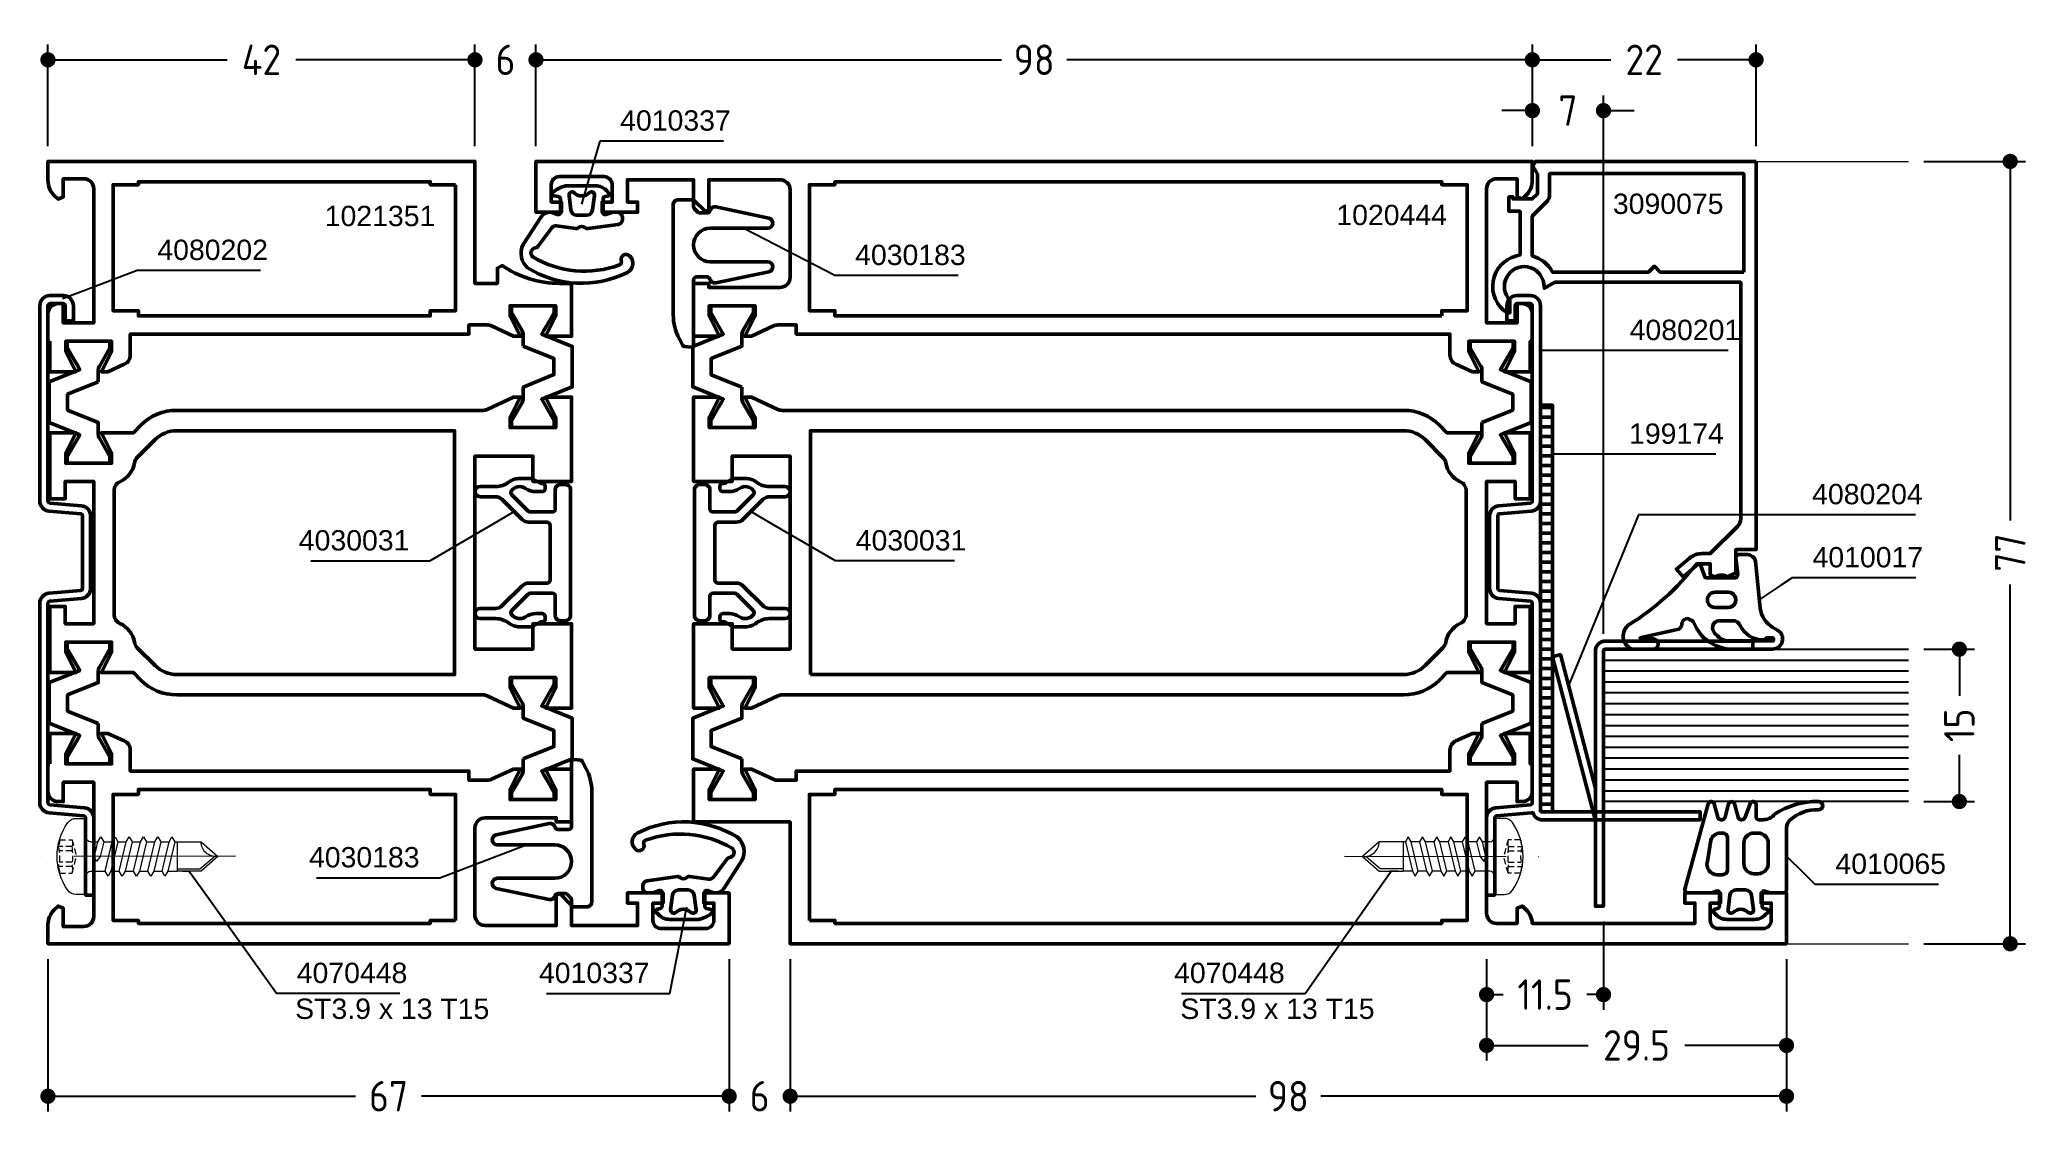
# Model space of a CAD drawing. Header units: millimetres. Extents: x 4 to 200, y 5 to 110.
import ezdxf

# ---------------------------------------------------------------- set-up
doc = ezdxf.new("R2010")
doc.units = ezdxf.units.MM
doc.linetypes.add('ACDINTGL', pattern=[3, 2, -1])
doc.linetypes.add('CENTER', pattern=[50.8, 31.75, -6.35, 6.35, -6.35])
for name, color, linetype, lineweight in [('AM_5', 3, 'Continuous', 25), ('AM_C', 50, 'Continuous', 50), ('AM_S', 80, 'Continuous', 50), ('Cent3', 70, 'CENTER', 18), ('CHide4', 10, 'ACDINTGL', 13), ('Cont2', 2, 'Continuous', 25), ('Cont3', 70, 'Continuous', 18), ('Cont4', 10, 'Continuous', 13)]:
    doc.layers.add(name, color=color, linetype=linetype, lineweight=lineweight)
doc.styles.add('HBS_DIMTEXTSTYLE', font='isocp.shx')
doc.styles.add('SWISSL', font='swissl.ttf')
doc.dimstyles.new('Konstruktionsschnitt 1-1$0', dxfattribs={"dimscale": 0, "dimtxt": 3, "dimasz": 1.5, "dimexe": 1.5, "dimexo": 1.5, "dimgap": 1.5, "dimtad": 0, "dimdsep": 46, "dimtxsty": 'HBS_DIMTEXTSTYLE', "dimblk": 'PUNKT', "dimcen": 0, "dimclrd": 3, "dimclre": 3, "dimclrt": 2, "dimadec": 1, "dimazin": 2, "dimtfac": 0.7, "dimtofl": 0, "dimtmove": 0, "dimatfit": 3, "dimfxl": 0, "dimtolj": 1, "dimtzin": 0, "dimarcsym": 0})

msp = doc.modelspace()

# ---------------------------------------------------------------- texts
at = {"layer": 'AM_5', "color": 2, "char_height": 2, "attachment_point": 9, "style": 'SWISSL'}
for s, insert in [('1021351', (43.098, 92.101)), ('1020444', (142.598, 92.201)), ('3090075', (169.798, 93.301))]:
    msp.add_mtext(s, dxfattribs=dict(at, insert=insert))

# ---------------------------------------------------------------- blocks, each defined once
blk = doc.blocks.new('WS4070448')
at = {"layer": 'Cent3', "ltscale": 0.5}
blk.add_line((8.05, -14.4), (8.07, 4.66), dxfattribs=at)
at = {"layer": 'CHide4', "ltscale": 0.3}
for p, q in [((7.1, 1.69), (7.1, 3.08)), ((7.51, 1.69), (7.51, 2.97)), ((8.63, 1.69), (8.63, 2.97)), ((9.04, 1.69), (9.04, 3.08))]:
    blk.add_line(p, q, dxfattribs=at)
for points in [[(6.42, 2.92), (6.42, 1.69)], [(9.72, 2.92), (9.72, 1.69)], [(6.42, 1.69), (8.07, 1.25)], [(9.72, 1.69), (8.07, 1.25)]]:
    blk.add_lwpolyline(points, dxfattribs=at)
for centre, radius, start, end in [((6.48, 4.2), 1.28, 267.2848, 298.8872), ((8.07, 5.85), 2.94, 250.6988, 289.3012), ((9.66, 4.2), 1.28, 241.1128, 272.7152), ((6.76, 2.85), 1.21, 253.6643, 286.3357), ((8.07, 11.78), 10.13, 264.4948, 275.5052), ((9.38, 2.85), 1.21, 253.6643, 286.3357)]:
    blk.add_arc(centre, radius, start, end, dxfattribs=at)
at = {"layer": 'Cont4'}
for p, q in [((6.62, -8.64), (6.62, -11)), ((6.62, -8.64), (9.52, -8.64)), ((9.52, -11), (9.52, -8.64)), ((6.62, -11), (8.07, -12.64)), ((8.07, -12.64), (9.52, -11))]:
    blk.add_line(p, q, dxfattribs=at)
blk.add_lwpolyline([(11.39, 2.11, 0.314856), (4.74, 2.11, 0.244912), (4.32, 1.29), (4.32, 0.36), (11.82, 0.36), (11.82, 1.29, 0.244912), (11.39, 2.11, 0.138291)], format="xyb", dxfattribs=at)
for points in [[(6.12, -1.14), (6.62, -1.43), (8.07, -1.08), (8.57, -0.71), (8.07, -0.51), (6.62, -0.85)], [(6.12, -2.54), (6.62, -2.83), (9.52, -2.14), (10.02, -1.85), (9.52, -1.56), (6.62, -2.25)], [(6.12, -3.94), (6.62, -4.23), (9.52, -3.54), (10.02, -3.25), (9.52, -2.96), (6.62, -3.65)], [(6.12, -5.34), (6.62, -5.63), (9.52, -4.94), (10.02, -4.65), (9.52, -4.36), (6.62, -5.05)], [(6.12, -6.74), (6.62, -7.03), (9.52, -6.34), (10.02, -6.05), (9.52, -5.76), (6.62, -6.45)], [(6.12, -8.14), (6.62, -8.43), (9.52, -7.74), (10.02, -7.45), (9.52, -7.16), (6.62, -7.85)]]:
    blk.add_lwpolyline(points, close=True, dxfattribs=at)
for points in [[(6.62, -0.14), (6.62, -0.85)], [(6.62, -1.43), (6.62, -1.85)], [(6.62, -1.43), (6.62, -2.25)], [(6.62, -1.43), (6.62, -2.25)], [(9.52, -0.14), (9.52, -1.56)], [(6.62, -2.83), (6.62, -3.65)], [(9.52, -2.14), (9.52, -2.96)], [(9.52, -3.54), (9.52, -4.36)], [(6.62, -4.23), (6.62, -5.05)], [(6.62, -5.63), (6.62, -6.45)], [(9.52, -4.94), (9.52, -5.76)], [(6.62, -7.03), (6.62, -7.85)], [(9.52, -6.34), (9.52, -7.16)], [(9.52, -7.74), (9.52, -8.64)], [(6.62, -8.43), (6.62, -8.64)], [(9.27, -8.64), (9.27, -10.89), (8.1, -12.28)], [(9.52, -9.14), (9.52, -9.96)], [(6.62, -9.83), (6.62, -10.65)]]:
    blk.add_lwpolyline(points, dxfattribs=at)
for centre, radius, start, end in [((6.12, -0.14), 0.5, 0, 90), ((10.02, -0.14), 0.5, 90, 180), ((6.61, -12.47), 1.47, 353.4244, 89.6688)]:
    blk.add_arc(centre, radius, start, end, dxfattribs=at)
blk = doc.blocks.new('*U5', base_point=(43.9, 167.94))
for p, q in [((43.9, 181.87), (13.9, 181.87)), ((43.9, 180.8), (13.9, 180.8)), ((43.9, 179.73), (13.9, 179.73)), ((43.9, 178.66), (13.9, 178.66)), ((43.9, 177.59), (13.9, 177.59)), ((43.9, 176.51), (13.9, 176.51)), ((43.9, 175.44), (13.9, 175.44)), ((43.9, 174.37), (13.9, 174.37)), ((43.9, 173.3), (13.9, 173.3)), ((43.9, 172.23), (13.9, 172.23)), ((43.9, 171.16), (13.9, 171.16)), ((43.9, 170.09), (13.9, 170.09)), ((43.9, 169.01), (13.9, 169.01))]:
    blk.add_line(p, q)
blk.add_lwpolyline([(13.9, 167.94), (43.9, 167.94), (43.9, 182.94), (13.9, 182.94)])
blk = doc.blocks.new('PUNKT')
at = {"color": 0, "linetype": 'Continuous'}
blk.add_line((-0.5, 0), (-1, 0), dxfattribs=at)
at = {"color": 0, "linetype": 'Continuous', "const_width": 0.5}
blk.add_lwpolyline([(-0.25, 0, 1), (0.25, 0, 1)], format="xyb", close=True, dxfattribs=at)
blk = doc.blocks.new('*D6')
at = {"layer": 'AM_5', "color": 3, "lineweight": -2, "transparency": 16777216}
for p, q in [((189.5, 50.5), (194.5, 50.5)), ((193, 49), (193, 45.91)), ((193, 37), (193, 40.09)), ((189.5, 35.5), (194.5, 35.5))]:
    blk.add_line(p, q, dxfattribs=at)
at = {"layer": 'AM_5', "color": 3, "lineweight": -2, "transparency": 16777216, "xscale": 1.5, "yscale": 1.5, "zscale": 1.5}
for p, rotation in [((193, 50.5), 90), ((193, 35.5), 270)]:
    blk.add_blockref('PUNKT', p, dxfattribs=dict(at, rotation=rotation))
at = {"layer": 'AM_5', "color": 2, "transparency": 16777216, "insert": (193, 43), "char_height": 3, "attachment_point": 5, "rotation": 90, "style": 'HBS_DIMTEXTSTYLE'}
blk.add_mtext('\\A1;15', dxfattribs=at)
blk = doc.blocks.new('*D7')
at = {"layer": 'AM_5', "color": 3, "lineweight": -2, "transparency": 16777216}
for p, q in [((189.5, 98.5), (199.5, 98.5)), ((198, 97), (198, 63.15)), ((198, 23), (198, 56.85)), ((189.5, 21.5), (199.5, 21.5))]:
    blk.add_line(p, q, dxfattribs=at)
at = {"layer": 'AM_5', "color": 3, "lineweight": -2, "transparency": 16777216, "xscale": 1.5, "yscale": 1.5, "zscale": 1.5}
for p, rotation in [((198, 98.5), 90), ((198, 21.5), 270)]:
    blk.add_blockref('PUNKT', p, dxfattribs=dict(at, rotation=rotation))
at = {"layer": 'AM_5', "color": 2, "transparency": 16777216, "insert": (198, 60), "char_height": 3, "attachment_point": 5, "rotation": 90, "style": 'HBS_DIMTEXTSTYLE'}
blk.add_mtext('\\A1;77', dxfattribs=at)
blk = doc.blocks.new('*D8')
at = {"layer": 'AM_5', "color": 3, "lineweight": -2, "transparency": 16777216}
for p, q in [((158, 23.7), (158, 15)), ((146.5, 20), (146.5, 15)), ((148, 16.5), (148.14, 16.5)), ((156.5, 16.5), (156.36, 16.5))]:
    blk.add_line(p, q, dxfattribs=at)
at = {"layer": 'AM_5', "color": 3, "lineweight": -2, "transparency": 16777216, "xscale": 1.5, "yscale": 1.5, "zscale": 1.5, "rotation": 180}
blk.add_blockref('PUNKT', (146.5, 16.5), dxfattribs=at)
at = {"layer": 'AM_5', "color": 3, "lineweight": -2, "transparency": 16777216, "xscale": 1.5, "yscale": 1.5, "zscale": 1.5}
blk.add_blockref('PUNKT', (158, 16.5), dxfattribs=at)
at = {"layer": 'AM_5', "color": 2, "transparency": 16777216, "insert": (152.25, 16.5), "char_height": 3, "attachment_point": 5, "style": 'HBS_DIMTEXTSTYLE'}
blk.add_mtext('\\A1;11.5', dxfattribs=at)
blk = doc.blocks.new('*D9')
at = {"layer": 'AM_5', "color": 3, "lineweight": -2, "transparency": 16777216}
for p, q in [((146.5, 20), (146.5, 10)), ((176, 20), (176, 10)), ((148, 11.5), (156.49, 11.5)), ((174.5, 11.5), (166, 11.5))]:
    blk.add_line(p, q, dxfattribs=at)
at = {"layer": 'AM_5', "color": 3, "lineweight": -2, "transparency": 16777216, "xscale": 1.5, "yscale": 1.5, "zscale": 1.5, "rotation": 180}
blk.add_blockref('PUNKT', (146.5, 11.5), dxfattribs=at)
at = {"layer": 'AM_5', "color": 3, "lineweight": -2, "transparency": 16777216, "xscale": 1.5, "yscale": 1.5, "zscale": 1.5}
blk.add_blockref('PUNKT', (176, 11.5), dxfattribs=at)
at = {"layer": 'AM_5', "color": 2, "transparency": 16777216, "insert": (161.25, 11.5), "char_height": 3, "attachment_point": 5, "style": 'HBS_DIMTEXTSTYLE'}
blk.add_mtext('\\A1;29.5', dxfattribs=at)
blk = doc.blocks.new('*D10')
at = {"layer": 'AM_5', "color": 3, "lineweight": -2, "transparency": 16777216}
for p, q in [((78, 20), (78, 5)), ((176, 20), (176, 5)), ((79.5, 6.5), (123.79, 6.5)), ((174.5, 6.5), (130.21, 6.5))]:
    blk.add_line(p, q, dxfattribs=at)
at = {"layer": 'AM_5', "color": 3, "lineweight": -2, "transparency": 16777216, "xscale": 1.5, "yscale": 1.5, "zscale": 1.5, "rotation": 180}
blk.add_blockref('PUNKT', (78, 6.5), dxfattribs=at)
at = {"layer": 'AM_5', "color": 3, "lineweight": -2, "transparency": 16777216, "xscale": 1.5, "yscale": 1.5, "zscale": 1.5}
blk.add_blockref('PUNKT', (176, 6.5), dxfattribs=at)
at = {"layer": 'AM_5', "color": 2, "transparency": 16777216, "insert": (127, 6.5), "char_height": 3, "attachment_point": 5, "style": 'HBS_DIMTEXTSTYLE'}
blk.add_mtext('\\A1;98', dxfattribs=at)
blk = doc.blocks.new('*D11')
at = {"layer": 'AM_5', "color": 3, "lineweight": -2, "transparency": 16777216}
for p, q in [((72, 20), (72, 5)), ((78, 20), (78, 5)), ((70.5, 6.5), (69, 6.5)), ((79.5, 6.5), (81, 6.5))]:
    blk.add_line(p, q, dxfattribs=at)
at = {"layer": 'AM_5', "color": 3, "lineweight": -2, "transparency": 16777216, "xscale": 1.5, "yscale": 1.5, "zscale": 1.5}
blk.add_blockref('PUNKT', (72, 6.5), dxfattribs=at)
at = {"layer": 'AM_5', "color": 3, "lineweight": -2, "transparency": 16777216, "xscale": 1.5, "yscale": 1.5, "zscale": 1.5, "rotation": 180}
blk.add_blockref('PUNKT', (78, 6.5), dxfattribs=at)
at = {"layer": 'AM_5', "color": 2, "transparency": 16777216, "insert": (75, 6.5), "char_height": 3, "attachment_point": 5, "style": 'HBS_DIMTEXTSTYLE'}
blk.add_mtext('\\A1;6', dxfattribs=at)
blk = doc.blocks.new('*D12')
at = {"layer": 'AM_5', "color": 3, "lineweight": -2, "transparency": 16777216}
for p, q in [((5, 20), (5, 5)), ((72, 20), (72, 5)), ((6.5, 6.5), (35.26, 6.5)), ((70.5, 6.5), (41.74, 6.5))]:
    blk.add_line(p, q, dxfattribs=at)
at = {"layer": 'AM_5', "color": 3, "lineweight": -2, "transparency": 16777216, "xscale": 1.5, "yscale": 1.5, "zscale": 1.5, "rotation": 180}
blk.add_blockref('PUNKT', (5, 6.5), dxfattribs=at)
at = {"layer": 'AM_5', "color": 3, "lineweight": -2, "transparency": 16777216, "xscale": 1.5, "yscale": 1.5, "zscale": 1.5}
blk.add_blockref('PUNKT', (72, 6.5), dxfattribs=at)
at = {"layer": 'AM_5', "color": 2, "transparency": 16777216, "insert": (38.5, 6.5), "char_height": 3, "attachment_point": 5, "style": 'HBS_DIMTEXTSTYLE'}
blk.add_mtext('\\A1;67', dxfattribs=at)
blk = doc.blocks.new('*D13')
at = {"layer": 'AM_5', "color": 3, "lineweight": -2, "transparency": 16777216}
for p, q in [((151, 100), (151, 105)), ((158, 52), (158, 105)), ((149.5, 103.5), (148, 103.5)), ((159.5, 103.5), (161, 103.5))]:
    blk.add_line(p, q, dxfattribs=at)
at = {"layer": 'AM_5', "color": 3, "lineweight": -2, "transparency": 16777216, "xscale": 1.5, "yscale": 1.5, "zscale": 1.5}
blk.add_blockref('PUNKT', (151, 103.5), dxfattribs=at)
at = {"layer": 'AM_5', "color": 3, "lineweight": -2, "transparency": 16777216, "xscale": 1.5, "yscale": 1.5, "zscale": 1.5, "rotation": 180}
blk.add_blockref('PUNKT', (158, 103.5), dxfattribs=at)
at = {"layer": 'AM_5', "color": 2, "transparency": 16777216, "insert": (154.5, 103.5), "char_height": 3, "attachment_point": 5, "style": 'HBS_DIMTEXTSTYLE'}
blk.add_mtext('\\A1;7', dxfattribs=at)
blk = doc.blocks.new('*D14')
at = {"layer": 'AM_5', "color": 3, "lineweight": -2, "transparency": 16777216}
for p, q in [((151, 100), (151, 110)), ((173, 100), (173, 110)), ((152.5, 108.5), (158.72, 108.5)), ((171.5, 108.5), (165.28, 108.5))]:
    blk.add_line(p, q, dxfattribs=at)
at = {"layer": 'AM_5', "color": 3, "lineweight": -2, "transparency": 16777216, "xscale": 1.5, "yscale": 1.5, "zscale": 1.5, "rotation": 180}
blk.add_blockref('PUNKT', (151, 108.5), dxfattribs=at)
at = {"layer": 'AM_5', "color": 3, "lineweight": -2, "transparency": 16777216, "xscale": 1.5, "yscale": 1.5, "zscale": 1.5}
blk.add_blockref('PUNKT', (173, 108.5), dxfattribs=at)
at = {"layer": 'AM_5', "color": 2, "transparency": 16777216, "insert": (162, 108.5), "char_height": 3, "attachment_point": 5, "style": 'HBS_DIMTEXTSTYLE'}
blk.add_mtext('\\A1;22', dxfattribs=at)
blk = doc.blocks.new('*D15')
at = {"layer": 'AM_5', "color": 3, "lineweight": -2, "transparency": 16777216}
for p, q in [((53, 100), (53, 110)), ((151, 100), (151, 110)), ((54.5, 108.5), (98.79, 108.5)), ((149.5, 108.5), (105.21, 108.5))]:
    blk.add_line(p, q, dxfattribs=at)
at = {"layer": 'AM_5', "color": 3, "lineweight": -2, "transparency": 16777216, "xscale": 1.5, "yscale": 1.5, "zscale": 1.5, "rotation": 180}
blk.add_blockref('PUNKT', (53, 108.5), dxfattribs=at)
at = {"layer": 'AM_5', "color": 3, "lineweight": -2, "transparency": 16777216, "xscale": 1.5, "yscale": 1.5, "zscale": 1.5}
blk.add_blockref('PUNKT', (151, 108.5), dxfattribs=at)
at = {"layer": 'AM_5', "color": 2, "transparency": 16777216, "insert": (102, 108.5), "char_height": 3, "attachment_point": 5, "style": 'HBS_DIMTEXTSTYLE'}
blk.add_mtext('\\A1;98', dxfattribs=at)
blk = doc.blocks.new('*D16')
at = {"layer": 'AM_5', "color": 3, "lineweight": -2, "transparency": 16777216}
for p, q in [((47, 100), (47, 110)), ((53, 100), (53, 110)), ((45.5, 108.5), (44, 108.5)), ((54.5, 108.5), (56, 108.5))]:
    blk.add_line(p, q, dxfattribs=at)
at = {"layer": 'AM_5', "color": 3, "lineweight": -2, "transparency": 16777216, "xscale": 1.5, "yscale": 1.5, "zscale": 1.5}
blk.add_blockref('PUNKT', (47, 108.5), dxfattribs=at)
at = {"layer": 'AM_5', "color": 3, "lineweight": -2, "transparency": 16777216, "xscale": 1.5, "yscale": 1.5, "zscale": 1.5, "rotation": 180}
blk.add_blockref('PUNKT', (53, 108.5), dxfattribs=at)
at = {"layer": 'AM_5', "color": 2, "transparency": 16777216, "insert": (50, 108.5), "char_height": 3, "attachment_point": 5, "style": 'HBS_DIMTEXTSTYLE'}
blk.add_mtext('\\A1;6', dxfattribs=at)
blk = doc.blocks.new('*D17')
at = {"layer": 'AM_5', "color": 3, "lineweight": -2, "transparency": 16777216}
for p, q in [((5, 100), (5, 110)), ((47, 100), (47, 110)), ((6.5, 108.5), (22.61, 108.5)), ((45.5, 108.5), (29.39, 108.5))]:
    blk.add_line(p, q, dxfattribs=at)
at = {"layer": 'AM_5', "color": 3, "lineweight": -2, "transparency": 16777216, "xscale": 1.5, "yscale": 1.5, "zscale": 1.5, "rotation": 180}
blk.add_blockref('PUNKT', (5, 108.5), dxfattribs=at)
at = {"layer": 'AM_5', "color": 3, "lineweight": -2, "transparency": 16777216, "xscale": 1.5, "yscale": 1.5, "zscale": 1.5}
blk.add_blockref('PUNKT', (47, 108.5), dxfattribs=at)
at = {"layer": 'AM_5', "color": 2, "transparency": 16777216, "insert": (26, 108.5), "char_height": 3, "attachment_point": 5, "style": 'HBS_DIMTEXTSTYLE'}
blk.add_mtext('\\A1;42', dxfattribs=at)
blk = doc.blocks.new('*S31')
at = {"layer": 'AM_5', "color": 3}
for p, q in [((13.76, 87.77), (8.78, 85.85)), ((25.9, 87.77), (13.76, 87.77))]:
    blk.add_line(p, q, dxfattribs=at)
at = {"layer": 'AM_5', "color": 3, "linetype": 'Continuous'}
blk.add_line((8.78, 85.85), (6.44, 84.96), dxfattribs=at)
at = {"layer": 'AM_5', "color": 2, "insert": (15.76, 88.77), "char_height": 2, "attachment_point": 7, "style": 'SWISSL'}
blk.add_mtext('4080202', dxfattribs=at)
blk = doc.blocks.new('*S32')
at = {"layer": 'AM_5', "color": 3, "linetype": 'Continuous'}
blk.add_line((20.32, 26.61), (18.87, 28.65), dxfattribs=at)
at = {"layer": 'AM_5', "color": 3}
for p, q in [((27.47, 16.61), (20.32, 26.61)), ((39.61, 16.61), (27.47, 16.61))]:
    blk.add_line(p, q, dxfattribs=at)
at = {"layer": 'AM_5', "color": 2, "insert": (29.47, 17.61), "char_height": 2, "attachment_point": 7, "style": 'SWISSL'}
blk.add_mtext('4070448', dxfattribs=at)
blk = doc.blocks.new('ZAHL links')
at = {"layer": 'AM_5', "color": 2, "style": 'SWISSL'}
blk.add_attdef('XXX', (1.85, -2.5), '', height=1.5, dxfattribs=at)
blk = doc.blocks.new('*S33')
at = {"layer": 'AM_5', "color": 3}
for p, q in [((66.17, 16.61), (67.84, 25.14)), ((67.84, 25.14), (67.84, 25.14)), ((54.02, 16.61), (66.17, 16.61))]:
    blk.add_line(p, q, dxfattribs=at)
at = {"layer": 'AM_5', "color": 2, "insert": (64.17, 17.61), "char_height": 2, "attachment_point": 9, "style": 'SWISSL'}
blk.add_mtext('4010337', dxfattribs=at)
blk = doc.blocks.new('*S34')
at = {"layer": 'AM_5', "color": 3, "linetype": 'Continuous'}
blk.add_line((75.61, 90.78), (73.39, 91.93), dxfattribs=at)
at = {"layer": 'AM_5', "color": 3}
for p, q in [((82.39, 87.27), (75.61, 90.78)), ((94.52, 87.27), (82.39, 87.27))]:
    blk.add_line(p, q, dxfattribs=at)
at = {"layer": 'AM_5', "color": 2, "insert": (84.39, 88.27), "char_height": 2, "attachment_point": 7, "style": 'SWISSL'}
blk.add_mtext('4030183', dxfattribs=at)
blk = doc.blocks.new('*S35')
at = {"layer": 'AM_5', "color": 3, "linetype": 'Continuous'}
blk.add_line((76.3, 62.78), (74.14, 64.04), dxfattribs=at)
at = {"layer": 'AM_5', "color": 3}
for p, q in [((82.45, 59.18), (76.3, 62.78)), ((94.15, 59.18), (82.45, 59.18))]:
    blk.add_line(p, q, dxfattribs=at)
at = {"layer": 'AM_5', "color": 2, "insert": (84.45, 60.18), "char_height": 2, "attachment_point": 7, "style": 'SWISSL'}
blk.add_mtext('4030031', dxfattribs=at)
blk = doc.blocks.new('*S36')
at = {"layer": 'AM_5', "color": 3}
for p, q in [((59.28, 100.5), (58.18, 96.7)), ((71.43, 100.5), (59.28, 100.5))]:
    blk.add_line(p, q, dxfattribs=at)
at = {"layer": 'AM_5', "color": 3, "linetype": 'Continuous'}
blk.add_line((58.18, 96.7), (57.48, 94.3), dxfattribs=at)
at = {"layer": 'AM_5', "color": 2, "insert": (61.28, 101.5), "char_height": 2, "attachment_point": 7, "style": 'SWISSL'}
blk.add_mtext('4010337', dxfattribs=at)
blk = doc.blocks.new('*S37')
at = {"layer": 'AM_5', "color": 3, "linetype": 'Continuous'}
blk.add_line((135.68, 26.6), (137.12, 28.65), dxfattribs=at)
at = {"layer": 'AM_5', "color": 3}
for p, q in [((128.64, 16.61), (135.68, 26.6)), ((116.49, 16.61), (128.64, 16.61))]:
    blk.add_line(p, q, dxfattribs=at)
at = {"layer": 'AM_5', "color": 2, "insert": (126.64, 17.61), "char_height": 2, "attachment_point": 9, "style": 'SWISSL'}
blk.add_mtext('4070448', dxfattribs=at)
blk = doc.blocks.new('*S38')
at = {"layer": 'AM_5', "color": 3}
for p, q in [((176.56, 57.52), (175.42, 56.76)), ((188.71, 57.52), (176.56, 57.52))]:
    blk.add_line(p, q, dxfattribs=at)
at = {"layer": 'AM_5', "color": 3, "linetype": 'Continuous'}
blk.add_line((175.42, 56.76), (173.33, 55.38), dxfattribs=at)
at = {"layer": 'AM_5', "color": 2, "insert": (178.56, 58.52), "char_height": 2, "attachment_point": 7, "style": 'SWISSL'}
blk.add_mtext('4010017', dxfattribs=at)
blk = doc.blocks.new('*S39')
at = {"layer": 'AM_5', "color": 3, "linetype": 'Continuous'}
blk.add_line((154.3, 79.89), (151.8, 79.89), dxfattribs=at)
at = {"layer": 'AM_5', "color": 3}
blk.add_line((170.27, 79.89), (154.3, 79.89), dxfattribs=at)
at = {"layer": 'AM_5', "color": 2, "insert": (160.57, 80.89), "char_height": 2, "attachment_point": 7, "style": 'SWISSL'}
blk.add_mtext('4080201', dxfattribs=at)
blk = doc.blocks.new('*S40')
at = {"layer": 'AM_5', "color": 3, "linetype": 'Continuous'}
blk.add_line((155.5, 69.68), (153, 69.68), dxfattribs=at)
at = {"layer": 'AM_5', "color": 3}
blk.add_line((169.04, 69.68), (155.5, 69.68), dxfattribs=at)
at = {"layer": 'AM_5', "color": 2, "insert": (160.51, 70.68), "char_height": 2, "attachment_point": 7, "style": 'SWISSL'}
blk.add_mtext('199174', dxfattribs=at)
blk = doc.blocks.new('*S41')
at = {"layer": 'AM_5', "color": 3}
for p, q in [((161.43, 63.73), (155.51, 49.23)), ((188.68, 63.73), (161.43, 63.73))]:
    blk.add_line(p, q, dxfattribs=at)
at = {"layer": 'AM_5', "color": 3, "linetype": 'Continuous'}
blk.add_line((155.51, 49.23), (154.56, 46.92), dxfattribs=at)
at = {"layer": 'AM_5', "color": 2, "insert": (178.52, 64.73), "char_height": 2, "attachment_point": 7, "style": 'SWISSL'}
blk.add_mtext('4080204', dxfattribs=at)
blk = doc.blocks.new('*S42')
at = {"layer": 'AM_5', "color": 3, "linetype": 'Continuous'}
blk.add_line((177.78, 28.37), (176, 30.12), dxfattribs=at)
at = {"layer": 'AM_5', "color": 3}
for p, q in [((178.81, 27.35), (177.78, 28.37)), ((190.94, 27.35), (178.81, 27.35))]:
    blk.add_line(p, q, dxfattribs=at)
at = {"layer": 'AM_5', "color": 2, "insert": (180.81, 28.35), "char_height": 2, "attachment_point": 7, "style": 'SWISSL'}
blk.add_mtext('4010065', dxfattribs=at)
blk = doc.blocks.new('*S43')
at = {"layer": 'AM_5', "color": 3}
for p, q in [((43.55, 27.99), (52.02, 31.24)), ((52.02, 31.24), (52.02, 31.25)), ((31.42, 27.99), (43.55, 27.99))]:
    blk.add_line(p, q, dxfattribs=at)
at = {"layer": 'AM_5', "color": 2, "insert": (41.55, 28.99), "char_height": 2, "attachment_point": 9, "style": 'SWISSL'}
blk.add_mtext('4030183', dxfattribs=at)
blk = doc.blocks.new('*S44')
at = {"layer": 'AM_5', "color": 3}
for p, q in [((42.55, 59.18), (48.7, 62.78)), ((30.85, 59.18), (42.55, 59.18))]:
    blk.add_line(p, q, dxfattribs=at)
at = {"layer": 'AM_5', "color": 3, "linetype": 'Continuous'}
blk.add_line((48.7, 62.78), (50.85, 64.04), dxfattribs=at)
at = {"layer": 'AM_5', "color": 2, "insert": (40.55, 60.18), "char_height": 2, "attachment_point": 9, "style": 'SWISSL'}
blk.add_mtext('4030031', dxfattribs=at)
blk = doc.blocks.new('WI1021351')
for points in [[(17.7, 0.2), (17.7, 0), (15, 0, -0.414214), (14, 1), (14, 1.5), (15.9, 1.5), (15.9, 4.5), (2.7, 4.5, 0.414214), (1.7, 3.5), (1.7, 1.5), (3.5, 1.5), (3.71, 0.99), (3.31, 0.59, -0.198912), (1.9, 0), (0, 0), (0, 67), (5, 67), (5, 64.5), (4, 64.5), (4, 65.5), (2.3, 65.5, 0.414214), (1.5, 64.7), (1.5, 60.3, 0.414214), (2.3, 59.5), (4, 59.5), (4, 60.5), (5, 60.5), (5, 57), (4, 57), (4, 58), (1.8, 58), (1.8, 51.5), (3.78, 51.5), (4.94, 50.34), (4.8, 50), (1.8, 50), (1.8, 43, 0.414214), (2.8, 42), (11.4, 42, 0.414214), (12.4, 43), (12.4, 50), (12, 50), (12, 51.5), (17.2, 51.5), (17.2, 48.95), (15.2, 49.95), (14.2, 49.95), (14.2, 45.45), (15.2, 45.45), (17.2, 46.45), (17.2, 45.8), (16.19, 43.64, 0.109518), (16.1, 43.22), (16.1, 41.4), (17, 41.4), (17, 8.1), (19.06, 8.1, -0.294108), (19.97, 7.51), (20.7, 5.9), (20.7, 5.25), (18.7, 6.25), (17.7, 6.25), (17.7, 1.75), (18.7, 1.75), (20.7, 2.75), (20.7, 0.2), (17.7, 0.2)], [(18.19, 46.75), (17.07, 46.75, 0.131652), (16.67, 46.64), (14.86, 45.6), (14.2, 45.6), (14.2, 49.8), (14.86, 49.8), (16.2, 49.02), (16.69, 48.74), (16.99, 48.57), (18.2, 51.57), (22.2, 51.57), (23.41, 48.57), (25.54, 49.8), (26.2, 49.8), (26.2, 45.6), (25.54, 45.6), (23.73, 46.64, 0.131652), (23.33, 46.75), (22.21, 46.75), (20.99, 49.77), (19.41, 49.77)], [(24.5, 12.67, 0.198912), (25.96, 9.13), (26.7, 8.4), (26.7, 5.25), (28.7, 6.25), (29.7, 6.25), (29.7, 1.75), (28.7, 1.75), (26.7, 2.75), (26.7, 0.2), (33.2, 0.2), (33.2, 1.7), (31.5, 1.7), (31.5, 4.5), (45.5, 4.5), (45.5, 1.7), (43.8, 1.7), (43.8, 0.2), (50.3, 0.2), (50.3, 2.75), (48.3, 1.75), (47.3, 1.75), (47.3, 6.25), (48.3, 6.25), (50.3, 5.25), (50.3, 8.4), (51.04, 9.13, 0.198912), (52.5, 12.67), (52.5, 42.79, -0.109518), (52.59, 43.21), (53.8, 45.8), (53.8, 46.45), (51.8, 45.45), (50.8, 45.45), (50.8, 49.95), (51.8, 49.95), (53.8, 48.95), (53.8, 51.5), (45.5, 51.5), (45.5, 47.7), (48, 47.7), (48, 42), (29, 42), (29, 47.7), (31.5, 47.7), (31.5, 51.5), (23.2, 51.5), (23.2, 48.95), (25.2, 49.95), (26.2, 49.95), (26.2, 45.45), (25.2, 45.45), (23.2, 46.45), (23.2, 45.8), (24.41, 43.21, -0.109518), (24.5, 42.79)], [(58.81, 46.75), (59.93, 46.75, -0.131652), (60.33, 46.64), (62.14, 45.6), (62.8, 45.6), (62.8, 49.8), (62.14, 49.8), (60.8, 49.02), (60.31, 48.74), (60.01, 48.57), (58.8, 51.57), (54.8, 51.57), (53.59, 48.57), (51.46, 49.8), (50.8, 49.8), (50.8, 45.6), (51.46, 45.6), (53.27, 46.64, -0.131652), (53.67, 46.75), (54.79, 46.75), (56.02, 49.77), (57.59, 49.77)], [(59.3, 0.2), (59.3, 0), (62, 0, 0.414214), (63, 1), (63, 1.5), (61.1, 1.5), (61.1, 4.5), (74.3, 4.5, -0.414214), (75.3, 3.5), (75.3, 1.5), (73.5, 1.5), (73.29, 0.99), (73.69, 0.58, 0.198912), (75.11, 0), (77, 0), (77, 42), (65, 42), (65, 44.2), (66.5, 44.2), (66.75, 44.67, -0.151177), (65, 50.31), (65, 51.5), (59.8, 51.5), (59.8, 48.95), (61.8, 49.95), (62.8, 49.95), (62.8, 45.45), (61.8, 45.45), (59.8, 46.45), (59.8, 45.8), (60.81, 43.64, -0.109518), (60.9, 43.22), (60.9, 41.4), (60, 41.4), (60, 8.1), (57.94, 8.1, 0.294108), (57.03, 7.51), (56.3, 5.9), (56.3, 5.25), (58.3, 6.25), (59.3, 6.25), (59.3, 1.75), (58.3, 1.75), (56.3, 2.75), (56.3, 0.2), (59.3, 0.2)], [(26.5, 12.67, 0.198912), (27.38, 10.55), (29.14, 8.79, 0.154989), (29.67, 8.51, -0.248244), (31.53, 7.08, 0.293963), (32.44, 6.5), (44.57, 6.5, 0.293963), (45.48, 7.08, -0.248244), (47.33, 8.51, 0.154989), (47.86, 8.79), (49.62, 10.55, 0.198912), (50.5, 12.67), (50.5, 40), (26.5, 40)], [(21.69, 4.95), (20.57, 4.95, -0.131652), (20.17, 5.06), (18.36, 6.1), (17.7, 6.1), (17.7, 1.9), (18.36, 1.9), (19.7, 2.67), (20.19, 2.96), (20.49, 3.13), (21.7, 0.13), (25.7, 0.13), (26.91, 3.13), (29.04, 1.9), (29.7, 1.9), (29.7, 6.1), (29.04, 6.1), (27.23, 5.06, -0.131652), (26.83, 4.95), (25.71, 4.95), (24.49, 1.93), (22.91, 1.93)], [(55.31, 4.95), (56.43, 4.95, 0.131652), (56.83, 5.06), (58.64, 6.1), (59.3, 6.1), (59.3, 1.9), (58.64, 1.9), (57.3, 2.67), (56.81, 2.96), (56.51, 3.13), (55.3, 0.13), (51.3, 0.13), (50.09, 3.13), (47.96, 1.9), (47.3, 1.9), (47.3, 6.1), (47.96, 6.1), (49.77, 5.06, 0.131652), (50.17, 4.95), (51.29, 4.95), (52.52, 1.93), (54.09, 1.93)]]:
    blk.add_lwpolyline(points, format="xyb", close=True)
for points in [[(2.3, 40.1), (2.3, 37.6), (2, 37.6), (2, 8.9), (2.3, 8.9), (2.3, 6.4), (14.7, 6.4), (14.7, 8.9), (15.2, 8.9), (15.2, 37.6), (14.7, 37.6), (14.7, 40.1), (2.3, 40.1)], [(74.7, 40.1), (62.3, 40.1), (62.3, 37.6), (61.8, 37.6), (61.8, 8.9), (62.3, 8.9), (62.3, 6.4), (74.7, 6.4), (74.7, 8.9), (75, 8.9), (75, 37.6), (74.7, 37.6), (74.7, 40.1)]]:
    blk.add_lwpolyline(points, close=True)
blk = doc.blocks.new('WI3090075')
for points in [[(0, 22), (0, 0.3), (-0.45, 0.04), (-1.25, 0.5), (-3.2, 0.5), (-3.7, 0), (-3.7, -1.9), (-3.5, -1.9), (-3.5, -2.3), (-4.9, -2.3), (-4.9, -1.2), (-9.2, -1.2), (-9.3, -1.57, -0.652679), (-14.9, -2.49), (-14.9, -2.2), (-13.66, -2.2, 1.382111), (-12.04, 1.13), (-12.48, 1.19), (-11.9, 2.2), (-11.9, 20.5), (-35.19, 20.5, 0.198912), (-35.89, 20.21), (-38.6, 17.5), (-38.6, 16.71, -0.176327), (-39.07, 15.43), (-40.12, 14.18), (-40.88, 14.82), (-39.6, 16.35), (-39.6, 17.5), (-40.7, 17.5), (-40.93, 17.99, 0.339409), (-40.9, 19.21), (-40.5, 20), (-38.2, 20), (-38.2, 22), (0, 22)], [(-10.9, 20.8), (-10.9, 12.58), (-10.32, 12), (-10.9, 11.42), (-10.9, 1.97, -0.213458), (-9.31, 0), (-5.4, 0), (-3.99, 1.41, -0.198912), (-3.28, 1.7), (-1.2, 1.7), (-1.2, 20.8), (-10.9, 20.8)]]:
    blk.add_lwpolyline(points, format="xyb", close=True)
blk = doc.blocks.new('WI1020444')
for points in [[(-14.39, 3.42, 0.185405), (-15.7, 4), (-15.7, 20), (-13.7, 20), (-13.7, 19), (-12.7, 19), (-12.7, 22.5), (-13.7, 22.5), (-13.7, 21.5), (-15.4, 21.5, -0.414214), (-16.2, 22.3), (-16.2, 26.7, -0.414214), (-15.4, 27.5), (-13.7, 27.5), (-13.7, 26.5), (-12.7, 26.5), (-12.7, 29), (-17.7, 29), (-17.7, -69), (-5.7, -69), (-5.7, -78.5), (-2, -78.5), (-2, -78.5), (-0.5, -78.5), (-0.5, -75.95), (-2.5, -76.95), (-3.5, -76.95), (-3.5, -72.45), (-2.5, -72.45), (-0.5, -73.45), (-0.5, -72.8), (-1.6, -70.44), (-1.6, -68.4), (-0.7, -68.4), (-0.7, -4.1), (1.36, -4.1, 0.294108), (2.27, -3.51), (3, -1.9), (3, -1.25), (1, -2.25), (0, -2.25), (0, 2.25), (1, 2.25), (3, 1.25), (3, 3.8), (0, 3.8), (0, 4), (-2.7, 4, 0.414214), (-3.7, 3), (-3.7, 2.5), (-1.8, 2.5), (-1.8, -0.5), (-14.7, -0.5, -0.414214), (-15.7, 0.5), (-15.7, 2.5), (-14.2, 2.5), (-13.99, 3.02), (-14.39, 3.42)], [(38.6, 3.8), (38.6, 1.25), (40.6, 2.25), (41.6, 2.25), (41.6, -2.25), (40.6, -2.25), (38.6, -1.25), (38.6, -1.9), (39.33, -3.51, 0.294108), (40.24, -4.1), (42.3, -4.1), (42.3, -68.4), (43.2, -68.4), (43.2, -70.22, -0.109518), (43.11, -70.64), (42.1, -72.8), (42.1, -73.45), (44.1, -72.45), (45.1, -72.45), (45.1, -76.95), (44.1, -76.95), (42.1, -75.95), (42.1, -78.5), (47.3, -78.5), (47.3, -77), (46.9, -77), (46.9, -70, -0.414214), (47.9, -69), (56.5, -69, -0.414214), (57.5, -70), (57.5, -77), (54.5, -77), (54.36, -77.34), (55.52, -78.5), (57.5, -78.5), (57.5, -85), (55.3, -85), (55.3, -84), (54.3, -84), (54.3, -87.5), (55.3, -87.5), (55.3, -86.5), (57, -86.5, -0.414214), (57.8, -87.3), (57.8, -91.7, -0.414214), (57, -92.5), (55.3, -92.5), (55.3, -91.5), (54.3, -91.5), (54.3, -94), (59.3, -94), (59.3, 4), (57.41, 4, 0.198912), (55.99, 3.41), (55.59, 3.01), (55.8, 2.5), (57.6, 2.5), (57.6, 0.5, -0.414214), (56.6, -0.5), (43.4, -0.5), (43.4, 2.5), (45.3, 2.5), (45.3, 3, 0.414214), (44.3, 4), (41.6, 4), (41.6, 3.8), (38.6, 3.8)], [(3.99, -0.95), (2.87, -0.95, 0.131652), (2.47, -1.06), (0.66, -2.1), (0, -2.1), (0, 2.1), (0.66, 2.1), (2, 1.33), (2.49, 1.04), (2.79, 0.87), (4, 3.88), (8, 3.88), (9.21, 0.87), (11.34, 2.1), (12, 2.1), (12, -2.1), (11.34, -2.1), (9.53, -1.06, 0.131652), (9.13, -0.95), (8.01, -0.95), (6.79, 2.08), (5.21, 2.08)], [(6.8, -8.67, -0.198912), (8.26, -5.14), (9, -4.4), (9, -1.25), (11, -2.25), (12, -2.25), (12, 2.25), (11, 2.25), (9, 1.25), (9, 3.8), (15.5, 3.8), (15.5, 2.3), (13.8, 2.3), (13.8, -0.5), (27.8, -0.5), (27.8, 2.3), (26.1, 2.3), (26.1, 3.8), (32.6, 3.8), (32.6, 1.25), (30.6, 2.25), (29.6, 2.25), (29.6, -2.25), (30.6, -2.25), (32.6, -1.25), (32.6, -4.4), (33.34, -5.14, -0.198912), (34.8, -8.67), (34.8, -69.79, 0.109518), (34.89, -70.21), (36.1, -72.8), (36.1, -73.45), (34.1, -72.45), (33.1, -72.45), (33.1, -76.95), (34.1, -76.95), (36.1, -75.95), (36.1, -78.5), (27.8, -78.5), (27.8, -74.7), (30.3, -74.7), (30.3, -69), (11.3, -69), (11.3, -74.7), (13.8, -74.7), (13.8, -78.5), (5.5, -78.5), (5.5, -75.95), (7.5, -76.95), (8.5, -76.95), (8.5, -72.45), (7.5, -72.45), (5.5, -73.45), (5.5, -72.8), (6.71, -70.21, 0.109518), (6.8, -69.79)], [(33.59, -0.95), (32.47, -0.95, 0.131652), (32.07, -1.06), (30.26, -2.1), (29.6, -2.1), (29.6, 2.1), (30.26, 2.1), (31.6, 1.33), (32.09, 1.04), (32.39, 0.87), (33.6, 3.88), (37.6, 3.88), (38.81, 0.87), (40.94, 2.1), (41.6, 2.1), (41.6, -2.1), (40.94, -2.1), (39.13, -1.06, 0.131652), (38.73, -0.95), (37.61, -0.95), (36.39, 2.08), (34.82, 2.08)], [(8.8, -67), (32.8, -67), (32.8, -8.67, 0.198912), (31.92, -6.55), (30.16, -4.79, 0.154989), (29.63, -4.51, -0.248244), (27.78, -3.09, 0.293963), (26.87, -2.5), (14.74, -2.5, 0.293963), (13.83, -3.09, -0.248244), (11.97, -4.51, 0.154989), (11.44, -4.79), (9.68, -6.55, 0.198912), (8.8, -8.67)], [(0.49, -73.75), (-0.63, -73.75, -0.131652), (-1.03, -73.64), (-2.84, -72.6), (-3.5, -72.6), (-3.5, -76.8), (-2.84, -76.8), (-1.5, -76.03), (-1.01, -75.74), (-0.71, -75.57), (0.5, -78.57), (4.5, -78.57), (5.71, -75.57), (7.84, -76.8), (8.5, -76.8), (8.5, -72.6), (7.84, -72.6), (6.03, -73.64, -0.131652), (5.63, -73.75), (4.51, -73.75), (3.29, -76.77), (1.71, -76.77)], [(37.09, -73.75), (35.97, -73.75, -0.131652), (35.57, -73.64), (33.76, -72.6), (33.1, -72.6), (33.1, -76.8), (33.76, -76.8), (35.1, -76.03), (35.59, -75.74), (35.89, -75.57), (37.1, -78.57), (41.1, -78.57), (42.31, -75.57), (44.44, -76.8), (45.1, -76.8), (45.1, -72.6), (44.44, -72.6), (42.63, -73.64, -0.131652), (42.23, -73.75), (41.11, -73.75), (39.89, -76.77), (38.31, -76.77)]]:
    blk.add_lwpolyline(points, format="xyb", close=True)
for points in [[(-15.4, -67.1), (-3, -67.1), (-3, -64.6), (-2.5, -64.6), (-2.5, -4.9), (-3, -4.9), (-3, -2.4), (-15.4, -2.4), (-15.4, -4.9), (-15.7, -4.9), (-15.7, -64.6), (-15.4, -64.6), (-15.4, -67.1)], [(44.1, -4.9), (44.1, -64.6), (44.6, -64.6), (44.6, -67.1), (57, -67.1), (57, -64.6), (57.3, -64.6), (57.3, -4.9), (57, -4.9), (57, -2.4), (44.6, -2.4), (44.6, -4.9), (44.1, -4.9)]]:
    blk.add_lwpolyline(points, close=True)
blk = doc.blocks.new('WI4010017')
for points in [[(-3.46, 2.42, -0.240056), (-5.37, 3.66), (-5.63, 4.12, 0.767327), (-7.5, 3.62), (-7.5, -0.35, 0.286745), (-5.25, -3.94), (-4.85, -4.14, -0.149451), (-4.72, -4.26), (-4.57, -4.53, -0.57735), (-5, -5.28), (-5.12, -5.28), (-5.16, -5.31, 0.158399), (-5.55, -5.6), (-6.36, -9.28, -0.113567), (-6.42, -9.4, -0.190093), (-6.5, -9.19), (-6.5, -8.12, 1), (-7.5, -8.12), (-7.5, -10.18, 0.009709), (-7.5, -10.22, 0.587918), (-5.07, -10.47, -0.09166), (0.81, -3.93, 0.553622), (0.7, -3.44), (-0.3, -3.07, -0.315299), (-0.5, -2.79), (-0.5, -0.1, -0.449698), (-0.16, 0.2), (1.46, 0, 0.449698), (1.8, 0.3), (1.8, 1.16, 0.354573), (1.17, 1.94), (-3.46, 2.42)], [(-4.7, -0.28, 0.292811), (-5.16, 0.44, -0.290987), (-6.6, 2.71), (-6.6, 2.92), (-6.5, 2.92, 0.414214), (-6.4, 3.02), (-6.4, 3.62, 0.414214), (-6.5, 3.72), (-6.6, 3.72, 0.414214), (-6.7, 3.62), (-6.7, -0.48, 0.244698), (-5.85, -2.12), (-5.8, -2.15, 0.673804), (-4.71, -1.45), (-4.7, -0.28)], [(-1.91, -0.73, 1.006711), (-3.4, -0.73), (-3.4, -2.03, 1.006711), (-1.91, -2.03), (-1.91, -0.73)], [(-1.91, -0.73, 1.006711), (-3.4, -0.73), (-3.4, -2.03, 1.006711), (-1.91, -2.03), (-1.91, -0.73)]]:
    blk.add_lwpolyline(points, format="xyb", close=True)
blk = doc.blocks.new('WI4010065')
for points in [[(0.3, 0, 0.414214), (0, -0.3), (0, -1.62), (0.19, -2.13, -0.520567), (0, -2.4), (-1.33, -2.4, -0.36397), (-1.53, -2.23), (-1.58, -1.97, 0.594937), (-1.91, -1.85), (-2.12, -2.05, 0.208), (-2.6, -3.15), (-2.6, -5.85, 0.208), (-2.12, -6.95), (-1.91, -7.15, 0.594937), (-1.58, -7.03), (-1.53, -6.77, -0.36397), (-1.33, -6.6), (0, -6.6, -0.520567), (0.19, -6.87), (0, -7.38), (0, -9.7, 0.505497), (0.39, -9.99), (8.79, -7.69, 0.751737), (8.78, -7.11), (7.47, -6.76, -0.767327), (7.47, -6.04), (8.78, -5.69, 0.767327), (8.78, -5.11), (7.46, -4.76, -0.767327), (7.46, -4.08), (8.78, -3.59, 0.876976), (8.7, -3), (7.5, -3, -0.414214), (7.2, -2.7), (7.2, -2.48, -0.051818), (7.23, -2.17, -0.225446), (7.75, -1.18, 0.150709), (9, 3.17, 1.016945), (8.2, 3.15, -0.195341), (7.16, 0.33, -0.211259), (6.42, 0)], [(4.9, -1.8, -0.414214), (5.9, -2.8), (5.9, -3.2, -0.414214), (4.9, -4.2), (2.9, -4.2, -0.414214), (1.9, -3.2), (1.9, -2.8, -0.414214), (2.9, -1.8)], [(0.3, -4.98), (0.3, -4.02, 0.378866), (-0.23, -3.43), (-1.66, -3.25, 0.717695), (-1.91, -3.76, -0.421053), (-1.91, -5.24, 0.717695), (-1.66, -5.75), (-0.23, -5.57, 0.378866)], [(5.4, -5.8, -0.414214), (5.9, -6.3), (5.9, -6.49, -0.328465), (5.2, -7.44), (3.1, -7.78, -0.505497), (1.8, -6.83), (1.8, -6.3, -0.414214), (2.3, -5.8)]]:
    blk.add_lwpolyline(points, format="xyb", close=True)
blk = doc.blocks.new('WI4010337')
for points in [[(3, -2.6, -0.059278), (2.91, -2.59, -0.117049), (1.67, -1.96, -0.635393), (1.77, -1.61), (2.23, -1.53, 0.36397), (2.4, -1.33), (2.4, 0.04, 0.520567), (2.13, 0.23), (1.55, 0.02, -0.087489), (1.45, 0), (1.34, 0, -0.254502), (0.5, 0.46), (-1.26, 3.19, -0.346313), (-0.82, 5.48, -0.262362), (8.99, 5.92, -0.532594), (9.19, 4.28, -0.763093), (8.39, 4.81, 0.405422), (8.21, 5.19, 0.226764), (-0.3, 4.4, 0.686875), (-0.04, 3.5, -0.213671), (0.17, 3.38), (1.56, 1.54, 0.272627), (2.03, 1.35), (3.91, 1.62, -0.228564), (4.16, 1.54, 0.398435), (4.84, 1.54, -0.228564), (5.09, 1.62), (8.07, 1.2, -0.373635), (8.5, 0.7), (8.5, 0.5, -0.414214), (8, 0), (7.55, 0, -0.087489), (7.45, 0.02), (6.87, 0.23, 0.520567), (6.6, 0.04), (6.6, -1.33, 0.36397), (6.77, -1.53), (7.03, -1.58, -0.594937), (7.15, -1.91), (6.95, -2.12, -0.208), (5.85, -2.6)], [(4.98, 0.3, -0.378866), (5.57, -0.23), (5.75, -1.66, -0.717695), (5.24, -1.91, 0.421053), (3.76, -1.91, -0.717695), (3.25, -1.66), (3.43, -0.23, -0.378866), (4.02, 0.3)]]:
    blk.add_lwpolyline(points, format="xyb", close=True)
blk = doc.blocks.new('WI4030031')
blk.add_lwpolyline([(6.2, -9.4, 0.414214), (6.7, -8.9), (6.7, -8.4, 0.414214), (6.2, -7.9), (4.3, -7.9, -0.414214), (4, -7.6), (4, -5.44, -0.198912), (4.09, -5.23), (5.7, -3.62, -0.366985), (6.08, -3.59, -0.409938), (6.32, -4.97, 0.152896), (6, -6), (6, -6.6, 0.414214), (6.3, -6.9), (6.6, -6.9, 0.414214), (6.8, -6.7), (6.8, -6.55, -0.131652), (6.84, -6.4), (7.26, -5.67, 0.131652), (7.3, -5.52), (7.3, -4.4, 0.166731), (6.92, -3.3, -0.166731), (6.5, -2.07), (6.5, -0.5, 1), (5.5, -0.5), (5.5, -1.99, -0.198912), (5.21, -2.69), (3.29, -4.61, 0.198912), (3, -5.31), (3, -7.1, -0.414214), (2.7, -7.4), (-2.7, -7.4, -0.414214), (-3, -7.1), (-3, -5.31, 0.198912), (-3.29, -4.61), (-5.21, -2.69, -0.198912), (-5.5, -1.99), (-5.5, -0.5, 1), (-6.5, -0.5), (-6.5, -2.07, -0.166731), (-6.92, -3.3, 0.166731), (-7.3, -4.4), (-7.3, -5.52, 0.131652), (-7.26, -5.67), (-6.84, -6.4, -0.131652), (-6.8, -6.55), (-6.8, -6.7, 0.414214), (-6.6, -6.9), (-6.3, -6.9, 0.414214), (-6, -6.6), (-6, -6, 0.152896), (-6.32, -4.97, -0.409938), (-6.08, -3.59, -0.366985), (-5.7, -3.62), (-4.09, -5.23, -0.198912), (-4, -5.44), (-4, -7.6, -0.414214), (-4.3, -7.9), (-6.2, -7.9, 0.414214), (-6.7, -8.4), (-6.7, -8.9, 0.414214), (-6.2, -9.4), (6.2, -9.4)], format="xyb", close=True)
blk = doc.blocks.new('WI4030183')
blk.add_lwpolyline([(7.3, 2, -0.414214), (7.8, 1.5), (7.8, 0.2, -0.414214), (7.6, 0), (7.08, 0, 0.198912), (6.94, -0.06), (6.59, -0.41, 0.198912), (6.5, -0.62), (6.5, -1.33, 0.341999), (6.73, -1.62, -0.401322), (7.09, -2.2), (5.99, -7.4, -0.900845), (5, -7.3), (5, -1.65, 1), (1.7, -1.65), (1.7, -7.3, -0.900845), (0.71, -7.4), (-0.39, -2.2, -0.401322), (-0.03, -1.62, 0.341999), (0.2, -1.33), (0.2, -0.3, 0.445229), (-0.13, 0), (-6.51, 0, -0.445229), (-6.71, 0.22), (-6.64, 0.89, -0.249328), (-6.54, 1.05), (-5.85, 1.41, -0.120826), (-3.54, 2), (7.3, 2)], format="xyb", close=True)
blk = doc.blocks.new('WI4080201')
blk.add_lwpolyline([(-49, 1, 0.414214), (-48.8, 0.8), (-28.48, 0.8, -0.388879), (-27.49, -0.11), (-27.22, -3.22, 0.388879), (-27.02, -3.4), (-19.88, -3.4, 0.388879), (-19.68, -3.22), (-19.41, -0.11, -0.388879), (-18.42, 0.8), (0.8, 0.8, -0.414214), (1.8, -0.2), (1.8, -1.5, -0.414214), (0.8, -2.5), (-0.7, -2.5), (-0.7, -1.7), (0.8, -1.7, 0.414214), (1, -1.5), (1, -0.2, 0.414214), (0.8, 0), (-18.42, 0, 0.388879), (-18.62, -0.18), (-18.89, -3.29, -0.388879), (-19.88, -4.2), (-27.02, -4.2, -0.388879), (-28.01, -3.29), (-28.28, -0.18, 0.388879), (-28.48, 0), (-48.12, 0, 0.388879), (-48.32, -0.18), (-48.61, -3.59, -0.388879), (-49.61, -4.5), (-57.2, -4.5), (-57.2, -3.7), (-49.61, -3.7, 0.388879), (-49.41, -3.52), (-49.11, -0.11, -0.039327), (-49.09, 0.04, -0.331311), (-49.8, 1), (-49.8, 16.5), (-49, 16.5), (-49, 1)], format="xyb", close=True)
blk = doc.blocks.new('WI4080202')
blk.add_lwpolyline([(-48.32, -0.18), (-48.61, -3.59, -0.388879), (-49.61, -4.5), (-57.2, -4.5), (-57.2, -3.7), (-49.61, -3.7, 0.388879), (-49.41, -3.52), (-49.11, -0.11, -0.388879), (-48.12, 0.8), (-28.48, 0.8, -0.388879), (-27.49, -0.11), (-27.22, -3.22, 0.388879), (-27.02, -3.4), (-19.88, -3.4, 0.388879), (-19.68, -3.22), (-19.41, -0.11, -0.388879), (-18.42, 0.8), (0.8, 0.8, -0.414214), (1.8, -0.2), (1.8, -1.5, -0.414214), (0.8, -2.5), (-0.7, -2.5), (-0.7, -1.7), (0.8, -1.7, 0.414214), (1, -1.5), (1, -0.2, 0.414214), (0.8, 0), (-18.42, 0, 0.388879), (-18.62, -0.18), (-18.89, -3.29, -0.388879), (-19.88, -4.2), (-27.02, -4.2, -0.388879), (-28.01, -3.29), (-28.28, -0.18, 0.388879), (-28.48, 0), (-48.12, 0, 0.388879), (-48.32, -0.18)], format="xyb", close=True)
blk = doc.blocks.new('WI4080204')
blk.add_lwpolyline([(0.8, 0.2, -0.414214), (-0.2, -0.8), (-25.3, -0.8), (-25.3, 0), (-0.2, 0, 0.414214), (0, 0.2), (0, 14.7), (0.8, 14.7), (0.8, 0.2)], format="xyb", close=True)
blk.add_lwpolyline([(-13.72, -0.8), (-0.53, -4.23), (-0.74, -5), (-16.9, -0.8)])
blk = doc.blocks.new('WI199174')
h = blk.add_hatch()
h.set_pattern_fill('LINE', color=256, scale=0.3, angle=90)
h.paths.add_polyline_path([(0, 1.2), (0, 0), (40, 0), (40, 1.2)])
blk.add_lwpolyline([(0, 1.2), (0, 0), (40, 0), (40, 1.2)], close=True)

# ---------------------------------------------------------------- dimensions: what is measured, and where the dimension line sits
at = {"layer": 'AM_5'}
for base, p1, p2, picture, middle in [((46.998, 108.501), (4.998, 98.501), (46.998, 98.501), '*D17', (25.998, 108.501)), ((150.998, 108.501), (52.998, 98.501), (150.998, 98.501), '*D15', (101.998, 108.501)), ((172.998, 108.501), (150.998, 98.501), (172.998, 98.501), '*D14', (161.998, 108.501)), ((71.997, 6.5), (5, 21.5), (71.997, 21.501), '*D12', (38.499, 6.5)), ((175.998, 6.5), (77.998, 21.5), (175.998, 21.5), '*D10', (126.998, 6.5)), ((175.998, 11.5), (146.498, 21.5), (175.998, 21.5), '*D9', (161.248, 11.5))]:
    dim = msp.add_linear_dim(base=base, p1=p1, p2=p2, dimstyle='Konstruktionsschnitt 1-1$0', override={"dimscale": 1}, dxfattribs=at)
    dim.commit()
    dim.dimension.update_dxf_attribs({"geometry": picture, "text_midpoint": middle})
for base, p1, p2, picture, middle in [((52.998, 108.501), (46.998, 98.501), (52.998, 98.501), '*D16', (49.998, 108.501)), ((157.998, 103.501), (150.998, 98.501), (157.998, 50.498), '*D13', (154.498, 103.501)), ((146.498, 16.5), (157.998, 25.2), (146.498, 21.5), '*D8', (152.248, 16.5)), ((77.998, 6.5), (71.997, 21.501), (77.998, 21.5), '*D11', (74.998, 6.5))]:
    dim = msp.add_linear_dim(base=base, p1=p1, p2=p2, dimstyle='Konstruktionsschnitt 1-1$0', override={"dimscale": 1}, dxfattribs=at)
    dim.commit()
    dim.dimension.update_dxf_attribs({"geometry": picture, "text_midpoint": middle, "dimtype": 160})
dim = msp.add_linear_dim(base=(197.998, 98.501), p1=(187.998, 21.5), p2=(187.998, 98.501), angle=90, dimstyle='Konstruktionsschnitt 1-1$0', override={"dimscale": 1}, dxfattribs=at)
dim.commit()
dim.dimension.update_dxf_attribs({"geometry": '*D7', "text_midpoint": (197.998, 60.001), "dimtype": 160})
dim = msp.add_linear_dim(base=(192.998, 50.498), p1=(187.998, 35.498), p2=(187.998, 50.498), angle=90, dimstyle='Konstruktionsschnitt 1-1$0', override={"dimscale": 1}, dxfattribs=at)
dim.commit()
dim.dimension.update_dxf_attribs({"geometry": '*D6', "text_midpoint": (192.998, 42.998)})

# ---------------------------------------------------------------- linework, layer by layer
at = {"layer": 'Cont3'}
for p, q in [((172.998, 98.501), (187.998, 98.501)), ((175.998, 21.5), (187.998, 21.5))]:
    msp.add_line(p, q, dxfattribs=at)

# ---------------------------------------------------------------- block references
at = {"xscale": -1, "rotation": 90}
msp.add_blockref('WS4070448', (9.058, 38.163), dxfattribs=at)
at = {"rotation": 270}
msp.add_blockref('WS4070448', (146.937, 38.163), dxfattribs=at)
at = {"layer": 'AM_5'}
for name in ['*S36', '*S31', '*S34', '*S39', '*S40', '*S41', '*S44', '*S35', '*S38', '*S43', '*S42', '*S32', '*S37', '*S33']:
    msp.add_blockref(name, (0, 0), dxfattribs=at)
at = {"layer": 'AM_C', "xscale": -1}
for name, p, rotation in [('WI4010337', (52.998, 93.501), 180), ('WI4080201', (150.998, 83.501), 270), ('WI4030031', (77.998, 60), 270), ('WI4010017', (170.998, 58.001), 270), ('WI4080204', (157.998, 50.498), 270), ('WI4010065', (175.998, 26.5), 270)]:
    msp.add_blockref(name, p, dxfattribs=dict(at, rotation=rotation))
at = {"layer": 'AM_C'}
for name, p, rotation in [('WI4030183', (68.498, 86.929), 89.99999999999999), ('WI4080202', (4.998, 83.501), 89.99999999999999), ('WI199174', (152.998, 34.501), 89.99999999999999), ('WI4030031', (46.997, 60), 89.99999999999999), ('WI4030183', (56.497, 32.944), 270)]:
    msp.add_blockref(name, p, dxfattribs=dict(at, rotation=rotation))
at = {"layer": 'AM_C', "xscale": -1}
msp.add_blockref('WI4010337', (71.997, 26.501), dxfattribs=at)
at = {"layer": 'AM_S', "xscale": -1, "rotation": 270}
for name, p in [('WI1021351', (5, 21.5)), ('WI1020444', (146.997, 39.2)), ('WI3090075', (150.998, 98.501))]:
    msp.add_blockref(name, p, dxfattribs=at)
at = {"layer": 'Cont2', "xscale": -1}
msp.add_blockref('*U5', (157.998, 35.498), dxfattribs=at)
at = {"layer": 'Cont3'}
ref = msp.add_blockref('ZAHL links', (27.467, 16.606), dxfattribs=at)
ref.add_attrib('XXX', 'ST3.9 x 13 T15', (29.313, 14.106), dxfattribs={"layer": 'AM_5', "color": 2, "height": 2, "style": 'SWISSL'})
ref = msp.add_blockref('ZAHL links', (131.523, 16.606), dxfattribs=dict(at, xscale=-1))
ref.add_attrib('XXX', 'ST3.9 x 13 T15', (116.383, 14.106), dxfattribs={"layer": 'AM_5', "color": 2, "height": 2, "style": 'SWISSL'})

msp.set_redraw_order([(e.dxf.handle, doc.entitydb.next_handle()) for e in msp.query("TEXT MTEXT ATTDEF DIMENSION ARC_DIMENSION")])  # texts and dimensions are drawn at this point

doc.saveas('drawing.dxf')
